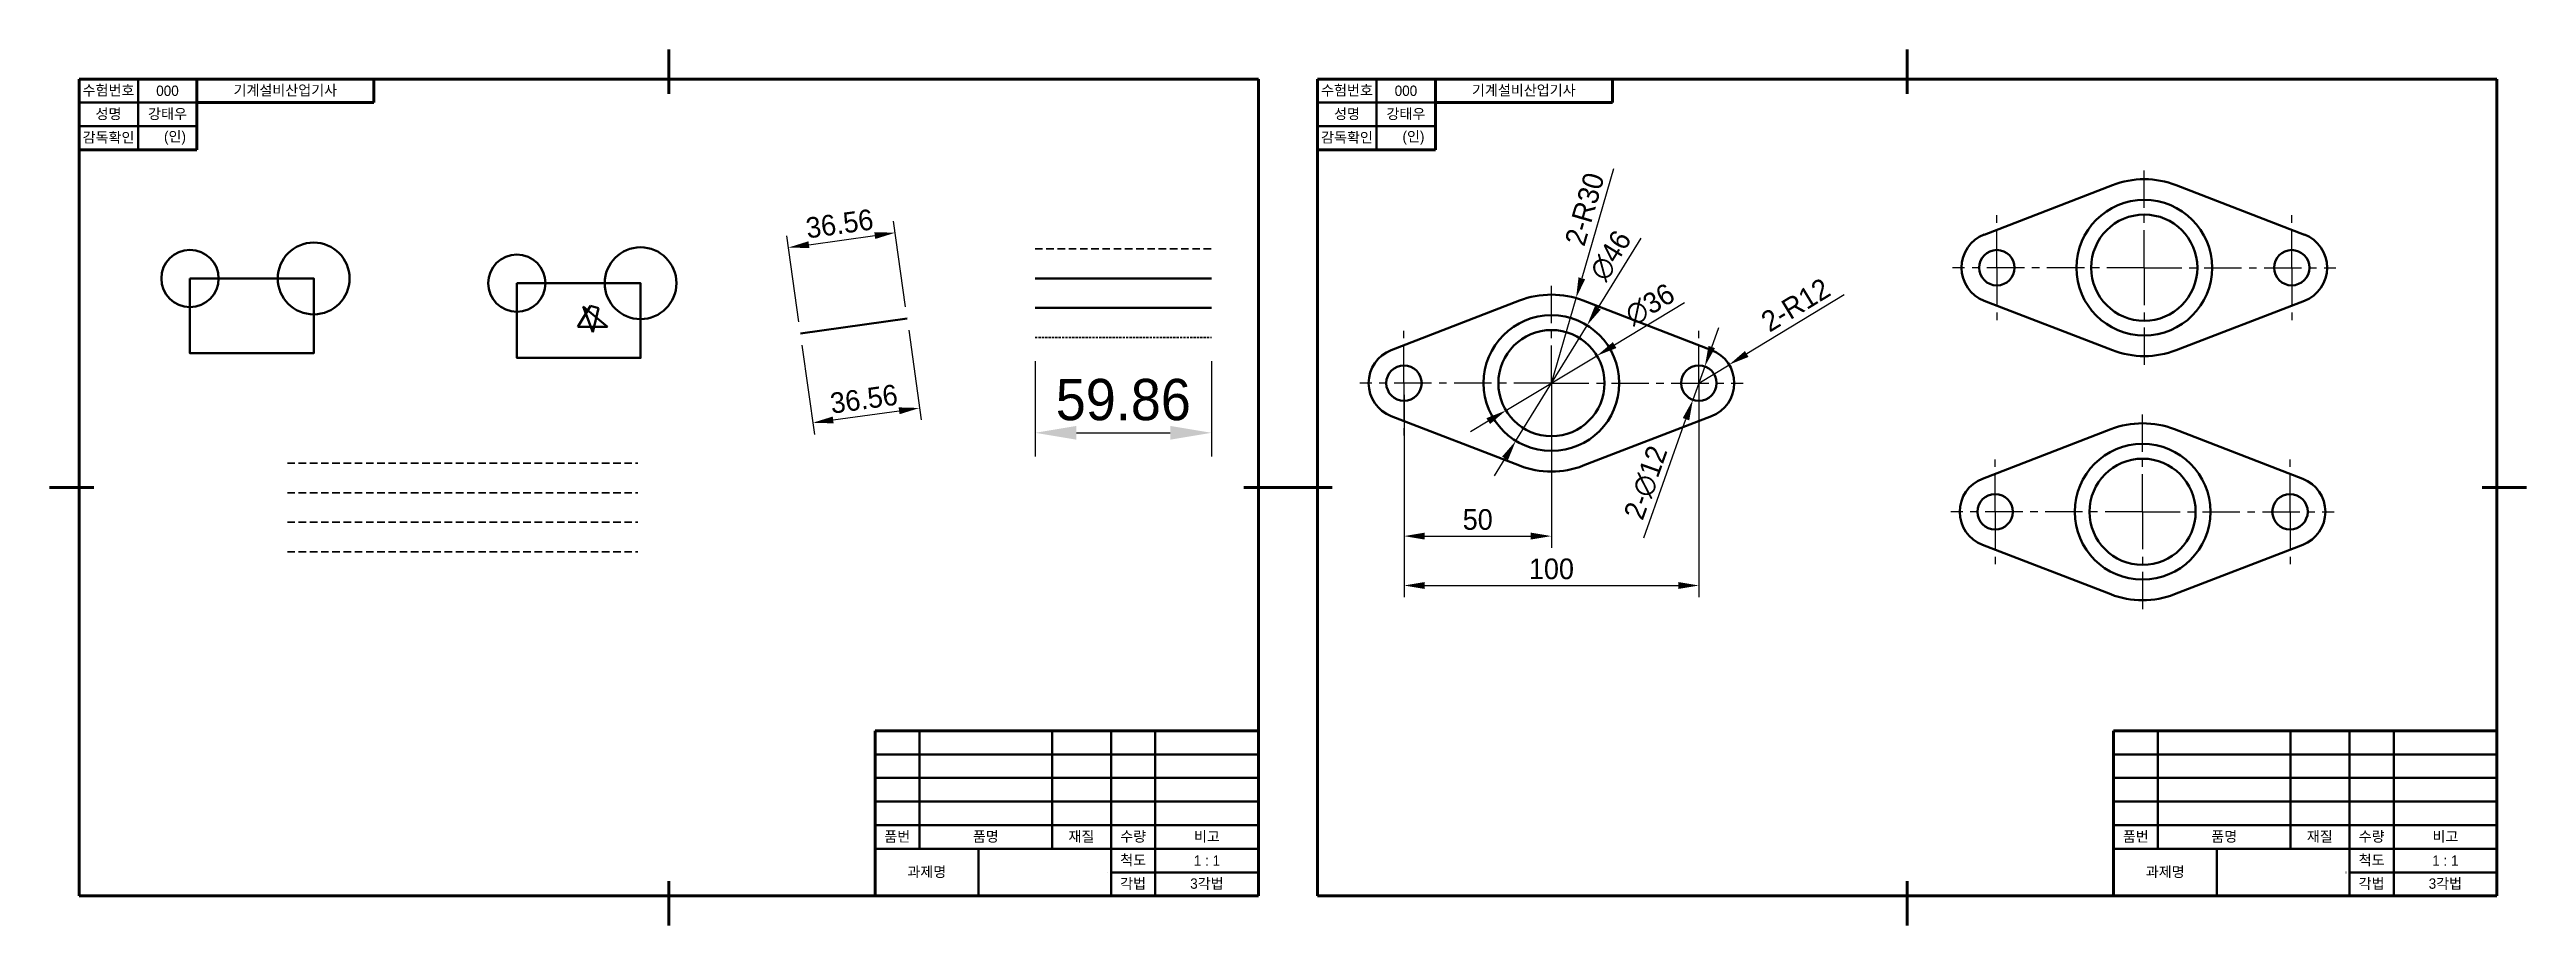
# Model space of a CAD drawing. Header units: millimetres. Extents: x 0 to 2520, y 0 to 297.
# Drawn here: x 0 to 840, y 0 to 297 of the extents above; entities that cross this region are included whole.
import ezdxf

# ---------------------------------------------------------------- set-up
doc = ezdxf.new("R2010")
doc.units = ezdxf.units.MM
doc.header["$LTSCALE"] = 0.4
doc.linetypes.add('CENTER', pattern=[50.8, 31.75, -6.35, 6.35, -6.35])
doc.linetypes.add('HIDDEN', pattern=[9.525, 6.35, -3.175])
for name, color, linetype, lineweight in [('1.윤곽선', 5, 'Continuous', 70), ('2.외형선', 3, 'Continuous', 50), ('3.숨은선', 2, 'HIDDEN', 35), ('4.일반주서', 2, 'Continuous', 35), ('5.중심선', 1, 'CENTER', 25)]:
    doc.layers.add(name, color=color, linetype=linetype, lineweight=lineweight)
doc.styles.add('굴림', font='')
doc.styles.get('굴림').set_extended_font_data('Gulim')
doc.dimstyles.new('기계제도기능사치수', dxfattribs={"dimtxt": 3.5, "dimasz": 3.5, "dimexe": 2, "dimexo": 2, "dimgap": 1, "dimtad": 1, "dimdsep": 46, "dimtxsty": '굴림', "dimcen": 2.5, "dimclrd": 1, "dimclre": 1, "dimclrt": 2, "dimazin": 2, "dimtfac": 1, "dimtmove": 0, "dimatfit": 3, "dimfxl": 1, "dimarcsym": 0})

msp = doc.modelspace()

# ---------------------------------------------------------------- texts
at = {"layer": '4.일반주서', "char_height": 3.5, "attachment_point": 5, "style": '굴림'}
for s, insert, width in [('수험번호', (20, 283), 20), ('성명', (20, 275), 20), ('강태우', (40, 275), 20), ('000', (40, 283), 20), ('기계설비산업기사', (79.963, 283), 60.07361), ('수험번호', (440, 283), 20), ('성명', (440, 275), 20), ('강태우', (460, 275), 20), ('000', (460, 283), 20), ('기계설비산업기사', (499.963, 283), 60.07361), ('감독확인', (20, 267), 20), ('    (인)', (40, 267), 20), ('감독확인', (440, 267), 20), ('    (인)', (460, 267), 20), ('품번', (287.5, 30), 15), ('품명', (317.5, 30), 45), ('재질', (349.926, 30), 19.8528), ('수량', (367.5, 30), 15), ('비고', (392.5, 30), 35), ('품번', (707.5, 30), 15), ('품명', (737.5, 30), 45), ('재질', (769.926, 30), 19.8528), ('수량', (787.5, 30), 15), ('비고', (812.5, 30), 35), ('과제명', (297.5, 18), 35), ('척도', (367.5, 22), 15), ('1 : 1', (392.5, 22), 35), ('과제명', (717.5, 18), 35), ('척도', (787.5, 22), 15), ('1 : 1', (812.5, 22), 35), ('각법', (367.463, 14), 15.0736), ('3각법', (392.5, 14), 35), ('각법', (787.463, 14), 15.0736), ('3각법', (812.5, 14), 35)]:
    msp.add_mtext(s, dxfattribs=dict(at, insert=insert, width=width))

# ---------------------------------------------------------------- blocks, each defined once
blk = doc.blocks.new('block1')
for p, q in [((6.25, 3.92), (1.9, -3.21)), ((12, -3.21), (3.68, 3.72)), ((3.68, 3.72), (6.95, -4.99)), ((8.93, 3.12), (6.25, 3.92)), ((6.95, -4.99), (8.93, 3.12)), ((1.9, -3.21), (12, -3.21))]:
    blk.add_line(p, q)
at = {"layer": '2.외형선'}
blk.add_lwpolyline([(-18.76, 11.58), (23.19, 11.58), (23.19, -13.77), (-18.76, -13.77)], close=True, dxfattribs=at)
for centre, radius in [((-18.76, 11.58), 9.71), ((23.19, 11.58), 12.17)]:
    blk.add_circle(centre, radius, dxfattribs=at)
blk = doc.blocks.new('*D9')
at = {"layer": '2.외형선', "color": 1, "lineweight": -2, "transparency": 16777216}
for p, q in [((290.29, 209.74), (286.26, 238.85)), ((254.08, 204.73), (250.04, 233.83)), ((257.53, 230.83), (279.87, 233.93))]:
    blk.add_line(p, q, dxfattribs=at)
at = {"layer": '2.외형선', "color": 1, "transparency": 16777216}
for points in [[(257.37, 231.99), (257.69, 229.68), (250.59, 229.87)], [(279.71, 235.08), (280.03, 232.77), (286.81, 234.89)]]:
    blk.add_solid(points, dxfattribs=at)
at = {"layer": 'Defpoints', "color": 0, "transparency": 16777216}
for p in [(286.81, 234.89), (290.84, 205.78), (254.63, 200.77)]:
    blk.add_point(p, dxfattribs=at)
at = {"layer": '2.외형선', "color": 2, "transparency": 16777216, "insert": (267.93, 237.92), "char_height": 7, "attachment_point": 5, "rotation": 7.88718, "style": '굴림'}
blk.add_mtext('36.56', dxfattribs=at)
blk = doc.blocks.new('*D10')
at = {"layer": '2.외형선', "color": 1, "lineweight": -2, "transparency": 16777216}
for p, q in [((291.39, 201.82), (295.59, 171.5)), ((255.17, 196.8), (259.37, 166.49)), ((265.76, 171.41), (288.11, 174.5))]:
    blk.add_line(p, q, dxfattribs=at)
at = {"layer": '2.외형선', "color": 1, "transparency": 16777216}
for points in [[(265.6, 172.56), (265.92, 170.25), (258.83, 170.45)], [(287.95, 175.66), (288.27, 173.35), (295.04, 175.46)]]:
    blk.add_solid(points, dxfattribs=at)
at = {"layer": 'Defpoints', "color": 0, "transparency": 16777216}
for p in [(290.84, 205.78), (254.63, 200.77), (295.04, 175.46)]:
    blk.add_point(p, dxfattribs=at)
at = {"layer": '2.외형선', "color": 2, "transparency": 16777216, "insert": (276.17, 178.49), "char_height": 7, "attachment_point": 5, "rotation": 7.88718, "style": '굴림'}
blk.add_mtext('36.56', dxfattribs=at)
blk = doc.blocks.new('*D11')
at = {"layer": '2.외형선', "color": 1, "lineweight": -2, "transparency": 16777216}
for p, q in [((334.23, 191.39), (334.23, 159.05)), ((394.08, 191.39), (394.08, 159.05)), ((348.23, 167.05), (380.08, 167.05))]:
    blk.add_line(p, q, dxfattribs=at)
at = {"layer": '2.외형선', "color": 1, "transparency": 16777216}
for points in [[(348.23, 169.38), (348.23, 164.72), (334.23, 167.05)], [(380.08, 169.38), (380.08, 164.72), (394.08, 167.05)]]:
    blk.add_solid(points, dxfattribs=at)
at = {"layer": 'Defpoints', "color": 0, "transparency": 16777216}
for p in [(334.23, 199.39), (394.08, 199.39), (394.08, 167.05)]:
    blk.add_point(p, dxfattribs=at)
at = {"layer": '2.외형선', "color": 2, "transparency": 16777216, "insert": (364.15, 178.23), "char_height": 14, "attachment_point": 5, "style": '굴림'}
blk.add_mtext('59.86', dxfattribs=at)
blk = doc.blocks.new('연습도면36')
at = {"layer": '2.외형선'}
for p, q in [((498.54, 211.89), (455.02, 195.09)), ((520.14, 211.89), (563.66, 195.09)), ((498.54, 155.91), (455.02, 172.7)), ((520.14, 155.91), (563.66, 172.7))]:
    blk.add_line(p, q, dxfattribs=at)
for centre, radius, start, end in [((509.34, 183.9), 30, 90, 111.1002), ((509.34, 183.9), 30, 68.8998, 90), ((509.34, 183.9), 23, 90, 180), ((509.34, 183.9), 18, 90, 180), ((509.34, 183.9), 23, 0, 90), ((509.34, 183.9), 18, 0, 90), ((459.34, 183.9), 12, 111.1002, 180), ((559.34, 183.9), 12, 0, 68.8998), ((459.34, 183.9), 6, 0, 180), ((559.34, 183.9), 6, 0, 180), ((459.34, 183.9), 12, 180, 248.8998), ((459.34, 183.9), 6, 180, 0), ((509.34, 183.9), 23, 180, 270), ((509.34, 183.9), 18, 180, 270), ((509.34, 183.9), 23, 270, 0), ((509.34, 183.9), 18, 270, 0), ((559.34, 183.9), 6, 180, 0), ((559.34, 183.9), 12, 291.1002, 0), ((509.34, 183.9), 30, 248.8998, 270), ((509.34, 183.9), 30, 270, 291.1002)]:
    blk.add_arc(centre, radius, start, end, dxfattribs=at)
at = {"layer": '5.중심선'}
for p, q in [((509.34, 183.9), (509.34, 216.9)), ((459.34, 183.9), (459.34, 201.9)), ((559.34, 183.9), (559.34, 201.9)), ((509.34, 183.9), (444.34, 183.9)), ((459.34, 183.9), (459.34, 165.9)), ((509.34, 183.9), (574.34, 183.9)), ((509.34, 183.9), (509.34, 150.9)), ((559.34, 183.9), (559.34, 165.9))]:
    blk.add_line(p, q, dxfattribs=at)
blk = doc.blocks.new('Block2')
at = {"layer": '2.외형선'}
blk.add_blockref('연습도면36', (-585.24, -211.99), dxfattribs=at)
blk = doc.blocks.new('*D15')
at = {"layer": '2.외형선', "color": 1, "lineweight": -2, "transparency": 16777216}
for p, q in [((530.39, 256.51), (519.64, 219.43)), ((509.34, 183.9), (517.69, 212.71))]:
    blk.add_line(p, q, dxfattribs=at)
at = {"layer": '2.외형선', "color": 1, "transparency": 16777216}
blk.add_solid([(518.52, 219.76), (520.76, 219.11), (517.69, 212.71)], dxfattribs=at)
at = {"layer": 'Defpoints', "color": 0, "transparency": 16777216}
for p in [(517.69, 212.71), (509.34, 183.9)]:
    blk.add_point(p, dxfattribs=at)
at = {"layer": '2.외형선', "color": 2, "transparency": 16777216, "insert": (520.62, 242.89), "char_height": 7, "attachment_point": 5, "rotation": 73.82885, "style": '굴림'}
blk.add_mtext('2-R30', dxfattribs=at)
blk = doc.blocks.new('*D16')
at = {"layer": '2.외형선', "color": 1, "lineweight": -2, "transparency": 16777216}
for p, q in [((554.52, 211.08), (530.76, 196.79)), ((493.91, 174.62), (524.76, 193.18)), ((487.92, 171.01), (481.92, 167.4))]:
    blk.add_line(p, q, dxfattribs=at)
at = {"layer": '2.외형선', "color": 1, "transparency": 16777216}
for points in [[(530.16, 197.79), (531.36, 195.79), (524.76, 193.18)], [(487.31, 172.01), (488.52, 170.01), (493.91, 174.62)]]:
    blk.add_solid(points, dxfattribs=at)
at = {"layer": 'Defpoints', "color": 0, "transparency": 16777216}
for p in [(524.76, 193.18), (493.91, 174.62)]:
    blk.add_point(p, dxfattribs=at)
at = {"layer": '2.외형선', "color": 2, "transparency": 16777216, "insert": (542.75, 210.53), "char_height": 7, "attachment_point": 5, "rotation": 31.03616, "style": '굴림'}
blk.add_mtext('∅36', dxfattribs=at)
blk = doc.blocks.new('*D17')
at = {"layer": '2.외형선', "color": 1, "lineweight": -2, "transparency": 16777216}
for p, q in [((539.63, 233.04), (525.08, 209.43)), ((497.27, 164.32), (521.41, 203.48)), ((493.59, 158.36), (489.92, 152.4))]:
    blk.add_line(p, q, dxfattribs=at)
at = {"layer": '2.외형선', "color": 1, "transparency": 16777216}
for points in [[(524.09, 210.05), (526.07, 208.82), (521.41, 203.48)], [(492.6, 158.97), (494.59, 157.75), (497.27, 164.32)]]:
    blk.add_solid(points, dxfattribs=at)
at = {"layer": 'Defpoints', "color": 0, "transparency": 16777216}
for p in [(521.41, 203.48), (497.27, 164.32)]:
    blk.add_point(p, dxfattribs=at)
at = {"layer": '2.외형선', "color": 2, "transparency": 16777216, "insert": (529.43, 227.15), "char_height": 7, "attachment_point": 5, "rotation": 58.34596, "style": '굴림'}
blk.add_mtext('∅46', dxfattribs=at)
blk = doc.blocks.new('*D18')
at = {"layer": '2.외형선', "color": 1, "lineweight": -2, "transparency": 16777216}
for p, q in [((563.71, 196.14), (566.06, 202.73)), ((561.35, 189.55), (557.32, 178.25)), ((540.63, 131.47), (554.97, 171.65))]:
    blk.add_line(p, q, dxfattribs=at)
blk.add_arc((559.34, 183.9), 6, 218.19719, 288.55866, dxfattribs=at)
at = {"layer": '2.외형선', "color": 1, "transparency": 16777216}
for points in [[(562.61, 196.53), (564.81, 195.75), (561.35, 189.55)], [(553.87, 172.05), (556.07, 171.26), (557.32, 178.25)]]:
    blk.add_solid(points, dxfattribs=at)
at = {"layer": 'Defpoints', "color": 0, "transparency": 16777216}
for p in [(561.35, 189.55), (557.32, 178.25)]:
    blk.add_point(p, dxfattribs=at)
at = {"layer": '2.외형선', "color": 2, "transparency": 16777216, "insert": (541.44, 150.11), "char_height": 7, "attachment_point": 5, "rotation": 70.36148, "style": '굴림'}
blk.add_mtext('{\\fPMingLiU|b0|i0|c129|p0;2-\\fPMingLiU|b0|i0|c136|p0;∅12}', dxfattribs=at)
blk = doc.blocks.new('*D19')
at = {"layer": '2.외형선', "color": 1, "lineweight": -2, "transparency": 16777216}
for p, q in [((608.57, 213.87), (575.57, 193.78)), ((559.34, 183.9), (569.59, 190.14))]:
    blk.add_line(p, q, dxfattribs=at)
at = {"layer": '2.외형선', "color": 1, "transparency": 16777216}
blk.add_solid([(574.96, 194.77), (576.17, 192.78), (569.59, 190.14)], dxfattribs=at)
at = {"layer": 'Defpoints', "color": 0, "transparency": 16777216}
for p in [(569.59, 190.14), (559.34, 183.9)]:
    blk.add_point(p, dxfattribs=at)
at = {"layer": '2.외형선', "color": 2, "transparency": 16777216, "insert": (592.14, 210.43), "char_height": 7, "attachment_point": 5, "rotation": 31.335, "style": '굴림'}
blk.add_mtext('2-R12', dxfattribs=at)
blk = doc.blocks.new('*D20')
at = {"layer": '2.외형선', "color": 1, "lineweight": -2, "transparency": 16777216}
for p, q in [((459.34, 179.9), (459.34, 128.02)), ((509.34, 179.9), (509.34, 128.02)), ((466.34, 132.02), (502.34, 132.02))]:
    blk.add_line(p, q, dxfattribs=at)
at = {"layer": '2.외형선', "color": 1, "transparency": 16777216}
for points in [[(466.34, 133.19), (466.34, 130.86), (459.34, 132.02)], [(502.34, 133.19), (502.34, 130.86), (509.34, 132.02)]]:
    blk.add_solid(points, dxfattribs=at)
at = {"layer": 'Defpoints', "color": 0, "transparency": 16777216}
for p in [(459.34, 183.9), (509.34, 183.9), (509.34, 132.02)]:
    blk.add_point(p, dxfattribs=at)
at = {"layer": '2.외형선', "color": 2, "transparency": 16777216, "insert": (484.34, 137.61), "char_height": 7, "attachment_point": 5, "style": '굴림'}
blk.add_mtext('50', dxfattribs=at)
blk = doc.blocks.new('*D21')
at = {"layer": '2.외형선', "color": 1, "lineweight": -2, "transparency": 16777216}
for p, q in [((459.34, 179.9), (459.34, 111.27)), ((559.34, 179.9), (559.34, 111.27)), ((466.34, 115.27), (552.34, 115.27))]:
    blk.add_line(p, q, dxfattribs=at)
at = {"layer": '2.외형선', "color": 1, "transparency": 16777216}
for points in [[(466.34, 116.44), (466.34, 114.1), (459.34, 115.27)], [(552.34, 116.44), (552.34, 114.1), (559.34, 115.27)]]:
    blk.add_solid(points, dxfattribs=at)
at = {"layer": 'Defpoints', "color": 0, "transparency": 16777216}
for p in [(459.34, 183.9), (559.34, 183.9), (559.34, 115.27)]:
    blk.add_point(p, dxfattribs=at)
at = {"layer": '2.외형선', "color": 2, "transparency": 16777216, "insert": (509.34, 120.87), "char_height": 7, "attachment_point": 5, "style": '굴림'}
blk.add_mtext('100', dxfattribs=at)

# ---------------------------------------------------------------- dimensions: what is measured, and where the dimension line sits
at = {"layer": '2.외형선'}
for center, mpoint, picture, middle in [((509.337, 183.897), (517.693, 212.71), '*D15', (520.617, 242.895)), ((559.337, 183.897), (569.587, 190.138), '*D19', (592.143, 210.43))]:
    dim = msp.add_radius_dim(center=center, mpoint=mpoint, text='2-<>', dimstyle='기계제도기능사치수', override={"dimscale": 2}, dxfattribs=at)
    dim.commit()
    dim.dimension.update_dxf_attribs({"geometry": picture, "text_midpoint": middle})
for distance, picture, middle in [(29.385, '*D9', (267.934, 237.916)), (-30.607, '*D10', (276.166, 178.492))]:
    dim = msp.add_aligned_dim(p1=(254.625, 200.765), p2=(290.84, 205.782), distance=distance, dimstyle='기계제도기능사치수', override={"dimscale": 2}, dxfattribs=at)
    dim.commit()
    dim.dimension.update_dxf_attribs({"geometry": picture, "text_midpoint": middle})
for p1, p2, picture, middle in [((497.267, 164.319), (521.408, 203.476), '*D17', (529.432, 227.15)), ((493.914, 174.617), (524.761, 193.178), '*D16', (542.755, 210.527))]:
    dim = msp.add_diameter_dim_2p(p1=p1, p2=p2, dimstyle='기계제도기능사치수', override={"dimscale": 2}, dxfattribs=at)
    dim.commit()
    dim.dimension.update_dxf_attribs({"geometry": picture, "text_midpoint": middle})
dim = msp.add_diameter_dim_2p(p1=(561.354, 189.548), p2=(557.321, 178.246), text='{\\fPMingLiU|b0|i0|c129|p0;2-\\fPMingLiU|b0|i0|c136|p0;<>}', dimstyle='기계제도기능사치수', override={"dimscale": 2}, dxfattribs=at)
dim.commit()
dim.dimension.update_dxf_attribs({"geometry": '*D18', "text_midpoint": (541.442, 150.113)})
for base, p1, p2, override, picture, middle in [((394.081, 167.049), (334.225, 199.392), (394.081, 199.392), {"dimscale": 4}, '*D11', (364.153, 178.226)), ((509.337, 132.024), (459.337, 183.897), (509.337, 183.897), {"dimscale": 2}, '*D20', (484.337, 137.613))]:
    dim = msp.add_linear_dim(base=base, p1=p1, p2=p2, dimstyle='기계제도기능사치수', override=override, dxfattribs=at)
    dim.commit()
    dim.dimension.update_dxf_attribs({"geometry": picture, "text_midpoint": middle})
dim = msp.add_linear_dim(base=(559.337, 115.269), p1=(459.337, 183.897), p2=(559.337, 183.897), dimstyle='기계제도기능사치수', override={"dimscale": 2}, dxfattribs=at)
dim.commit()
dim.dimension.update_dxf_attribs({"geometry": '*D21', "text_midpoint": (509.337, 115.269), "dimtype": 160})

# ---------------------------------------------------------------- linework, layer by layer
at = {"layer": '1.윤곽선'}
for p, q in [((210, 297), (210, 282)), ((630, 297), (630, 282)), ((410, 287), (10, 287)), ((10, 287), (10, 10)), ((50, 287), (50, 263)), ((110, 287), (110, 279)), ((410, 10), (410, 287)), ((830, 287), (430, 287)), ((430, 287), (430, 10)), ((470, 287), (470, 263)), ((530, 287), (530, 279)), ((830, 10), (830, 287)), ((110, 279), (50, 279)), ((530, 279), (470, 279)), ((50, 263), (10, 263)), ((470, 263), (430, 263)), ((0, 148.5), (15, 148.5)), ((420, 148.5), (405, 148.5)), ((420, 148.5), (435, 148.5)), ((840, 148.5), (825, 148.5)), ((280, 66), (410, 66)), ((280, 10), (280, 66)), ((700, 66), (830, 66)), ((700, 10), (700, 66)), ((10, 10), (410, 10)), ((210, 0), (210, 15)), ((430, 10), (830, 10)), ((630, 0), (630, 15))]:
    msp.add_line(p, q, dxfattribs=at)
at = {"layer": '2.외형선'}
for p, q in [((30, 287), (30, 263)), ((450, 287), (450, 263)), ((30, 279), (10, 279)), ((30, 279), (50, 279)), ((450, 279), (430, 279)), ((450, 279), (470, 279)), ((50, 271), (10, 271)), ((470, 271), (430, 271)), ((334.225, 219.392), (394.081, 219.392)), ((498.537, 211.886), (455.017, 195.093)), ((520.137, 211.886), (563.657, 195.093)), ((254.625, 200.765), (290.84, 205.782)), ((334.225, 209.392), (394.081, 209.392)), ((498.537, 155.909), (455.017, 172.702)), ((520.137, 155.909), (563.657, 172.702)), ((295, 26), (295, 66)), ((340, 26), (340, 66)), ((360, 10), (360, 66)), ((375, 10), (375, 66)), ((715, 26), (715, 66)), ((760, 26), (760, 66)), ((780, 10), (780, 66)), ((795, 10), (795, 66)), ((280, 58), (410, 58)), ((700, 58), (830, 58)), ((280, 50), (410, 50)), ((280, 42), (410, 42)), ((700, 50), (830, 50)), ((700, 42), (830, 42)), ((280, 34), (410, 34)), ((700, 34), (830, 34)), ((280, 26), (410, 26)), ((315, 10), (315, 26)), ((700, 26), (830, 26)), ((735, 10), (735, 26)), ((358.76, 18), (358.833, 18)), ((360, 18), (410, 18)), ((778.76, 18), (778.833, 18)), ((780, 18), (830, 18))]:
    msp.add_line(p, q, dxfattribs=at)
msp.add_lwpolyline([(47.624, 219.376), (89.577, 219.376), (89.577, 194.027), (47.624, 194.027)], close=True, dxfattribs=at)
for centre, radius in [((47.624, 219.376), 9.709), ((89.577, 219.376), 12.175)]:
    msp.add_circle(centre, radius, dxfattribs=at)
for centre, radius, start, end in [((509.337, 183.897), 30, 90, 111.100196), ((509.337, 183.897), 30, 68.899804, 90), ((509.337, 183.897), 23, 90, 180), ((509.337, 183.897), 18, 90, 180), ((509.337, 183.897), 23, 0, 90), ((509.337, 183.897), 18, 0, 90), ((459.337, 183.897), 12, 111.100196, 180), ((559.337, 183.897), 12, 0, 68.899804), ((459.337, 183.897), 6, 0, 180), ((559.337, 183.897), 6, 0, 180), ((459.337, 183.897), 12, 180, 248.899804), ((459.337, 183.897), 6, 180, 0), ((509.337, 183.897), 23, 180, 270), ((509.337, 183.897), 18, 180, 270), ((509.337, 183.897), 23, 270, 0), ((509.337, 183.897), 18, 270, 0), ((559.337, 183.897), 6, 180, 0), ((559.337, 183.897), 12, 291.100196, 0), ((509.337, 183.897), 30, 248.899804, 270), ((509.337, 183.897), 30, 270, 291.100196)]:
    msp.add_arc(centre, radius, start, end, dxfattribs=at)
at = {"layer": '3.숨은선'}
for p, q in [((334.225, 229.392), (394.081, 229.392)), ((80.658, 156.714), (199.55, 156.714)), ((80.658, 146.714), (199.55, 146.714)), ((80.658, 136.714), (199.55, 136.714)), ((80.658, 126.714), (199.55, 126.714))]:
    msp.add_line(p, q, dxfattribs=at)
at = {"layer": '3.숨은선', "ltscale": 0.3}
msp.add_line((334.225, 199.392), (394.081, 199.392), dxfattribs=at)
at = {"layer": '5.중심선'}
for p, q in [((509.337, 183.897), (509.337, 216.897)), ((459.337, 183.897), (459.337, 201.897)), ((559.337, 183.897), (559.337, 201.897)), ((509.337, 183.897), (444.337, 183.897)), ((459.337, 183.897), (459.337, 165.897)), ((509.337, 183.897), (574.337, 183.897)), ((509.337, 183.897), (509.337, 150.897)), ((559.337, 183.897), (559.337, 165.897))]:
    msp.add_line(p, q, dxfattribs=at)

# ---------------------------------------------------------------- block references
at = {"layer": '2.외형선'}
for name, p in [('Block2', (786.292, 251.127)), ('block1', (177.244, 206.194)), ('Block2', (785.712, 168.358))]:
    msp.add_blockref(name, p, dxfattribs=at)

msp.set_redraw_order([(e.dxf.handle, doc.entitydb.next_handle()) for e in msp.query("TEXT MTEXT ATTDEF DIMENSION ARC_DIMENSION")])  # texts and dimensions are drawn at this point

doc.saveas('drawing.dxf')
